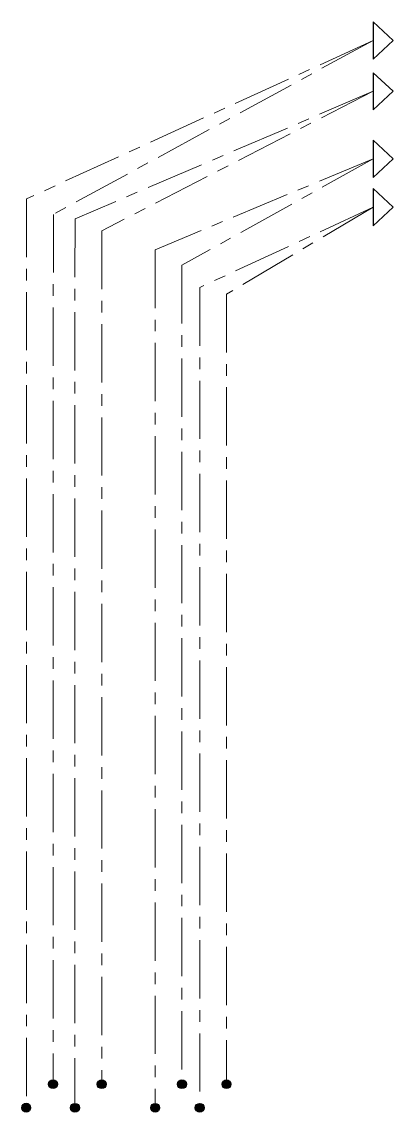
# Model space of a CAD drawing. Header units: millimetres. Extents: x -4379 to 694, y -18291 to 2656.
# Drawn here: x -3204.6 to -3164.1, y -422.4 to -303.6 of the extents above; entities that cross this region are included whole.
import ezdxf

# ---------------------------------------------------------------- set-up
doc = ezdxf.new("R2010")
doc.units = ezdxf.units.MM
doc.linetypes.add('CENTER', pattern=[50.8, 31.75, -6.35, 6.35, -6.35])
doc.layers.add('EL_TX', color=7, linetype='Continuous', lineweight=25)

msp = doc.modelspace()

# ---------------------------------------------------------------- hatches: boundary and pattern name
at = {"layer": 'EL_TX'}
h = msp.add_hatch(color=256, dxfattribs=at)
edge = h.paths.add_edge_path()
edge.add_arc((-3201.169, -419.311), 0.481, 0, 360)
h = msp.add_hatch(color=256, dxfattribs=at)
edge = h.paths.add_edge_path()
edge.add_arc((-3195.863, -419.319), 0.481, 0, 360)
h = msp.add_hatch(color=256, dxfattribs=at)
edge = h.paths.add_edge_path()
edge.add_arc((-3187.123, -419.319), 0.481, 0, 360)
h = msp.add_hatch(color=256, dxfattribs=at)
edge = h.paths.add_edge_path()
edge.add_arc((-3182.276, -419.319), 0.481, 0, 360)
for points in [[(-3204.565, -421.877, 1), (-3203.602, -421.877, 1)], [(-3199.258, -421.885, 1), (-3198.295, -421.885, 1)], [(-3190.519, -421.886, 1), (-3189.556, -421.886, 1)], [(-3185.671, -421.885, 1), (-3184.709, -421.885, 1)]]:
    msp.add_hatch(color=256, dxfattribs=at).paths.add_polyline_path(points)

# ---------------------------------------------------------------- linework, layer by layer
for p, q in [((-3164.122, -305.59), (-3166.298, -303.557)), ((-3166.298, -303.557), (-3166.298, -307.622)), ((-3164.122, -305.59), (-3166.298, -307.622)), ((-3164.122, -311.132, 0.032), (-3166.298, -309.099, 0.032)), ((-3166.298, -309.099, 0.032), (-3166.298, -313.165, 0.032)), ((-3164.122, -311.132, 0.032), (-3166.298, -313.165, 0.032)), ((-3164.122, -318.483, -0.005), (-3166.298, -316.45, -0.005)), ((-3166.298, -316.45, -0.005), (-3166.298, -320.516, -0.005)), ((-3164.122, -318.483, -0.005), (-3166.298, -320.516, -0.005)), ((-3164.122, -323.765, 0.027), (-3166.298, -321.732, 0.027)), ((-3166.298, -321.732, 0.027), (-3166.298, -325.798, 0.027)), ((-3164.122, -323.765, 0.027), (-3166.298, -325.798, 0.027)), ((-3187.604, -419.319, 0.074), (-3186.642, -419.319, 0.074)), ((-3182.757, -419.319, 0.005), (-3181.794, -419.319, 0.005))]:
    msp.add_line(p, q, dxfattribs=at)
at = {"layer": 'EL_TX', "color": 7, "linetype": 'CENTER', "lineweight": 20, "ltscale": 0.2}
for points, elevation in [([(-3166.298, -305.59), (-3204.041, -322.842), (-3204.041, -421.819)], 0.006), ([(-3166.298, -305.59), (-3201.13, -324.535), (-3201.169, -419.319)], 0.006), ([(-3166.298, -311.132), (-3198.773, -325.024), (-3198.777, -421.819)], 0), ([(-3166.298, -311.132), (-3195.863, -326.34), (-3195.863, -419.319)], 0), ([(-3166.298, -318.474), (-3190.034, -328.393), (-3190.037, -421.819)], -0.005), ([(-3166.298, -318.474), (-3187.123, -330.086), (-3187.123, -419.319)], -0.005), ([(-3166.298, -323.765), (-3185.187, -332.501), (-3185.19, -421.885)], -0.005), ([(-3166.298, -323.765), (-3182.276, -333.225), (-3182.276, -419.319)], -0.005)]:
    msp.add_lwpolyline(points, dxfattribs=dict(at, elevation=elevation))
at = {"layer": 'EL_TX'}
for centre in [(-3201.169, -419.311, 0.011), (-3195.863, -419.319, 0), (-3187.123, -419.319, 0.074), (-3182.276, -419.319, 0.005), (-3204.083, -421.877, -0.068), (-3198.777, -421.885, -0.079), (-3190.037, -421.886, -0.006), (-3185.19, -421.885, -0.074)]:
    msp.add_circle(centre, 0.481, dxfattribs=at)

doc.saveas('drawing.dxf')
